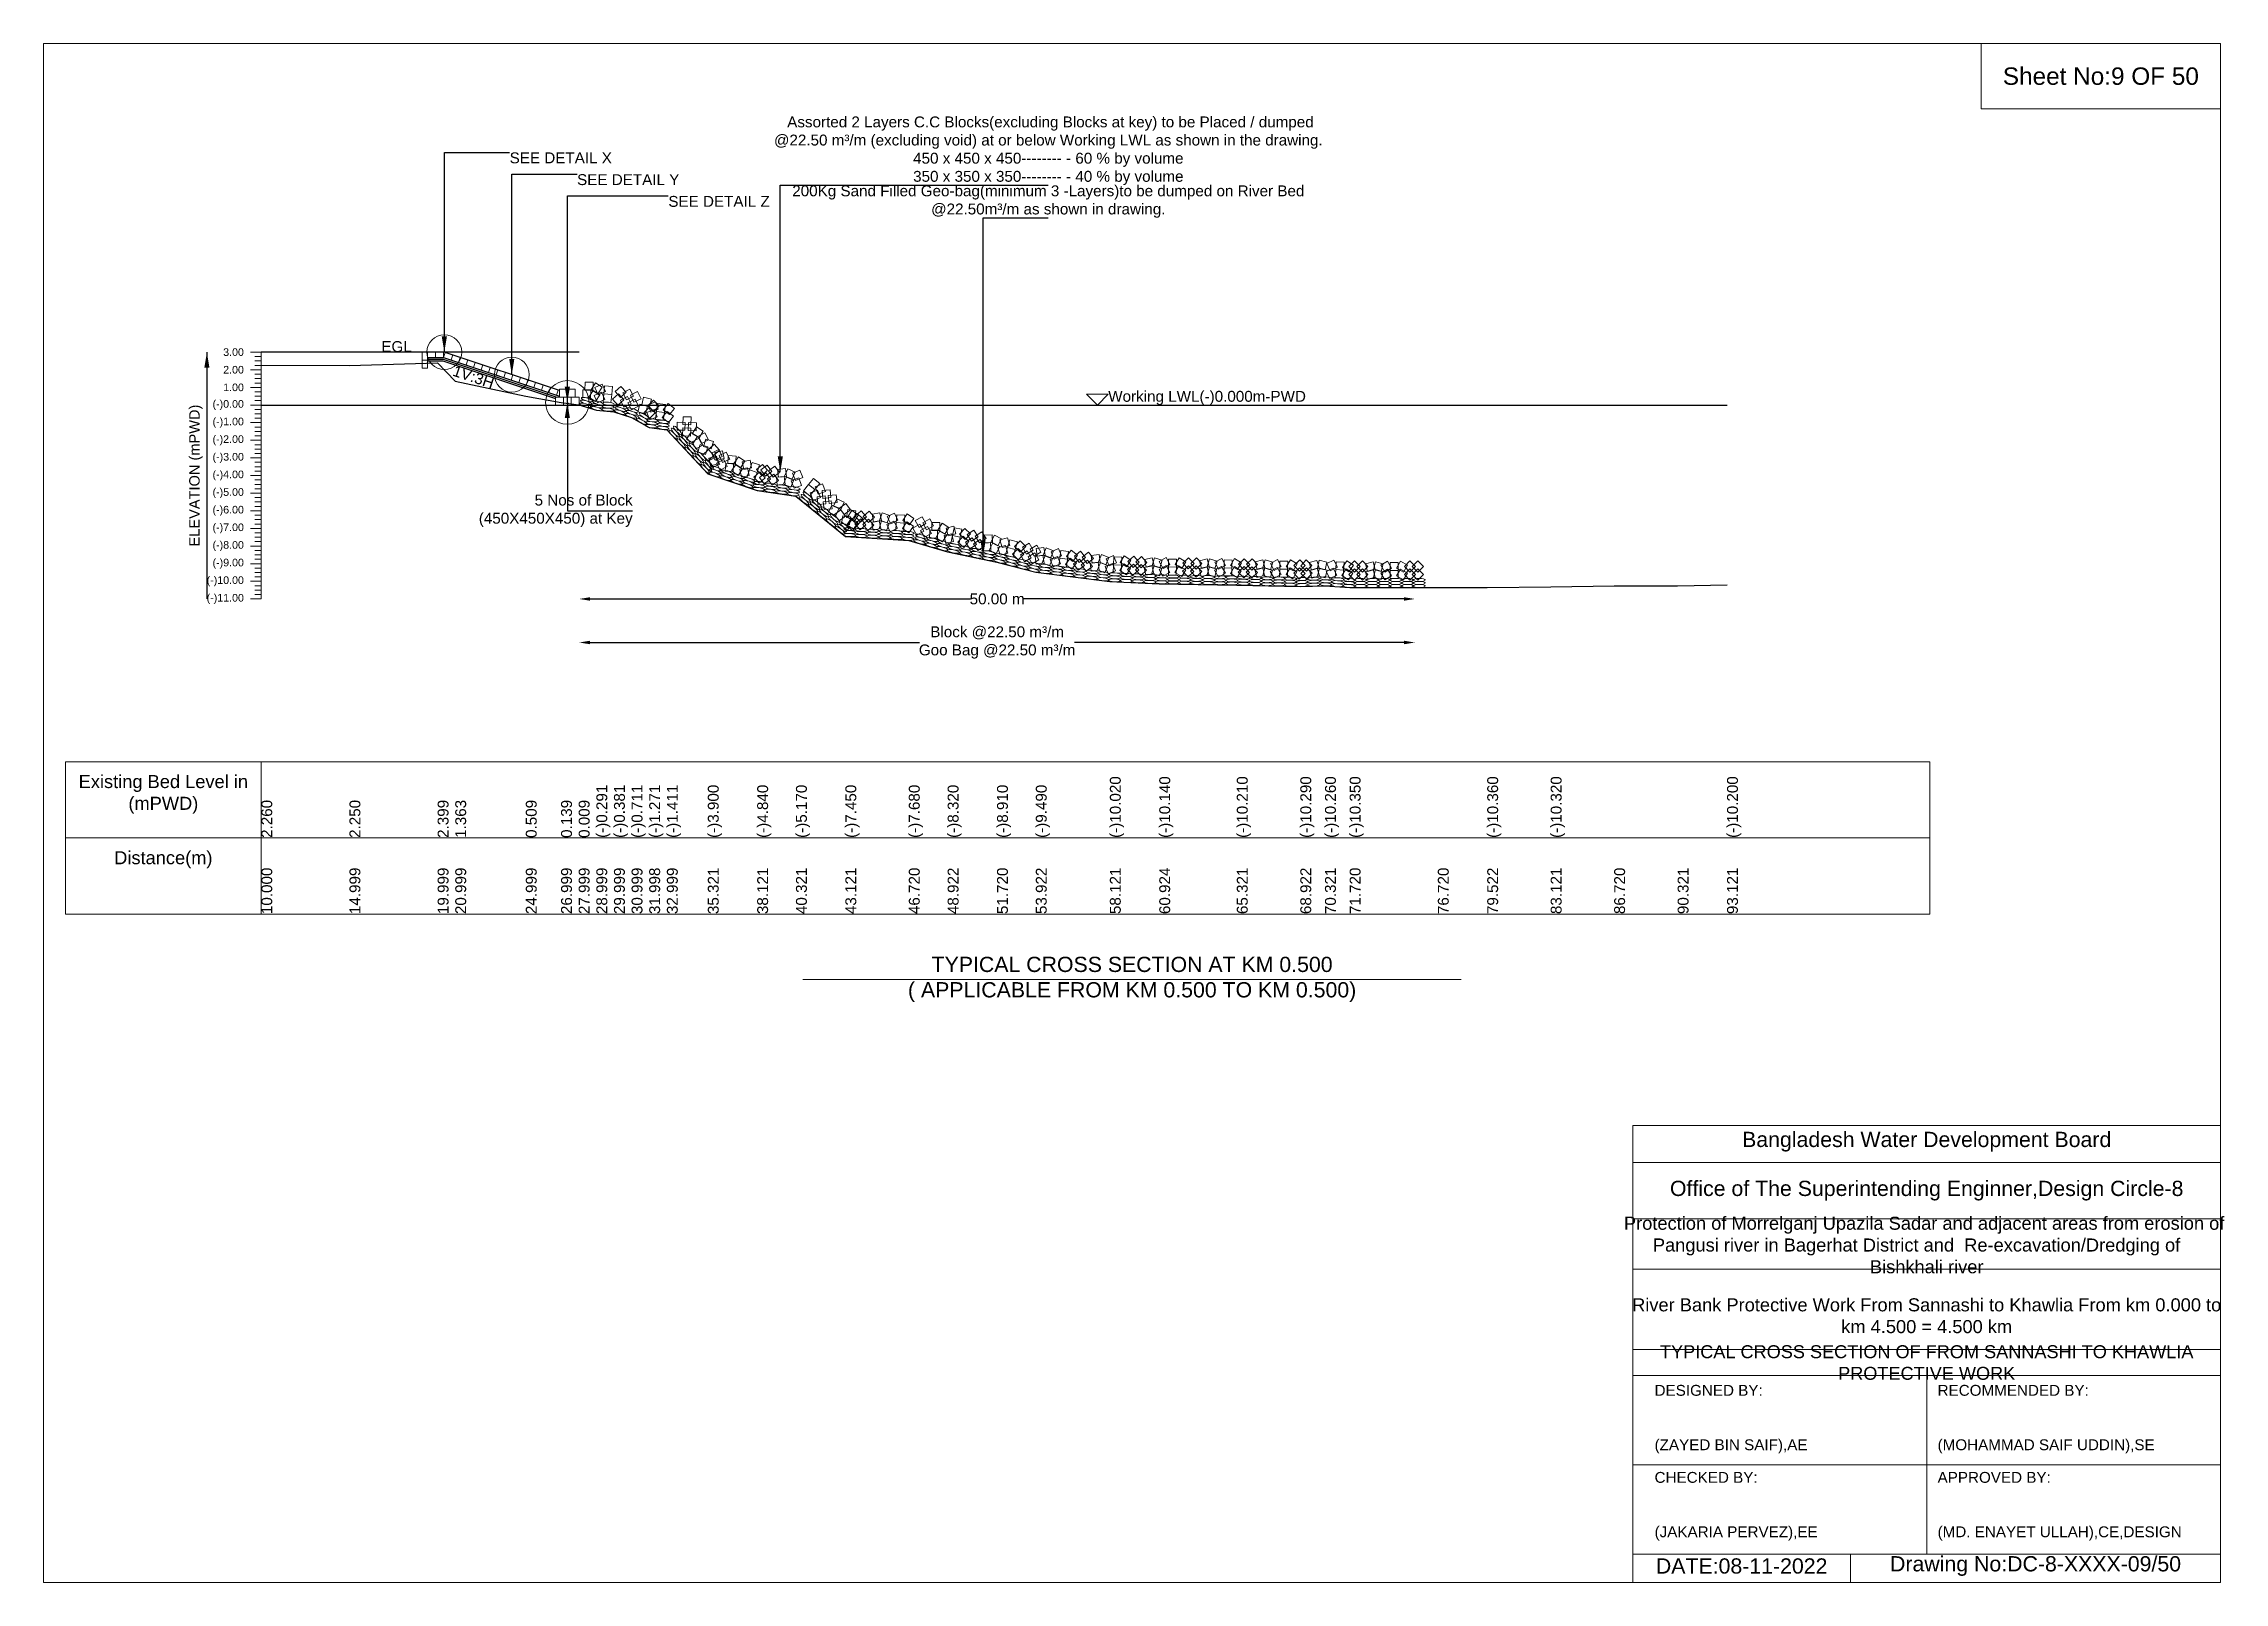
# Model space of a CAD drawing. Header units: inches. Extents: x 89000 to 845017, y -7071 to 0.
# Drawn here: x 220000 to 230017, y -7071 to 0 of the extents above; entities that cross this region are included whole.
import ezdxf

# ---------------------------------------------------------------- set-up
doc = ezdxf.new("R2010")
doc.units = ezdxf.units.IN
doc.header["$LTSCALE"] = 7
doc.header["$MEASUREMENT"] = 0
doc.header["$PDMODE"] = 3
for name, color, linetype, lineweight in [('Cross section Data Border', 7, 'Continuous', 9), ('Cross Section Labels', 7, 'Continuous', 9), ('Existing_Bed_Level for Xsection', 7, 'Continuous', 25), ('Long Section Labels', 7, 'Continuous', 9)]:
    doc.layers.add(name, color=color, linetype=linetype, lineweight=lineweight)
doc.styles.get("Standard").update_dxf_attribs({"font": 'arial.ttf'})
doc.dimstyles.new('Appron Lebeling Style', dxfattribs={"dimtxt": 50, "dimasz": 50, "dimexe": 0.18, "dimexo": 0.0625, "dimgap": 0.09, "dimtad": 0, "dimtih": 1, "dimtoh": 1, "dimdec": 4, "dimzin": 0, "dimdsep": 46, "dimtxsty": 'Standard', "dimcen": 0.09, "dimse1": 1, "dimse2": 1, "dimadec": 0, "dimazin": 0, "dimtfac": 1, "dimtdec": 4, "dimtofl": 0, "dimtmove": 0, "dimatfit": 3, "dimfxl": 1, "dimtolj": 1, "dimtzin": 0, "dimarcsym": 0})
doc.dimstyles.get("Standard").update_dxf_attribs({"dimtxt": 0.18, "dimasz": 0.18, "dimexe": 0.18, "dimexo": 0.0625, "dimgap": 0.09, "dimtad": 0, "dimtih": 1, "dimtoh": 1, "dimdec": 4, "dimzin": 0, "dimdsep": 46, "dimtxsty": 'Standard', "dimcen": 0.09, "dimadec": 0, "dimazin": 0, "dimtfac": 1, "dimtdec": 4, "dimtofl": 0, "dimtmove": 0, "dimatfit": 3, "dimfxl": 1, "dimtolj": 1, "dimtzin": 0, "dimarcsym": 0})

msp = doc.modelspace()

# ---------------------------------------------------------------- texts
at = {"layer": 'Cross section Data Border', "char_height": 60, "width": 800, "attachment_point": 5}
for s, insert in [('Existing Bed Level in (mPWD)', (220550, -3450)), ('Distance(m)', (220550, -3750))]:
    msp.add_mtext(s, dxfattribs=dict(at, insert=insert))
at = {"layer": 'Cross Section Labels'}
for s, insert, char_height, attachment_point in [('Sheet No:9 OF 50', (229450, -150), 80, 5), (' Assorted 2 Layers C.C Blocks(excluding Blocks at key) to be Placed / dumped^J@22.50 m³/m (excluding void) at or below Working LWL as shown in the drawing.^J450 x 450 x 450-------- - 60 % by volume^J350 x 350 x 350-------- - 40 % by volume', (224615.18182, -650), 50, 8), ('SEE DETAIL X', (222140.7408, -500), 50, 1), ('SEE DETAIL Y', (222450.5658, -600), 50, 1), ('SEE DETAIL Z', (222869.7408, -700), 50, 1), ('200Kg Sand Filled Geo-bag(minimum 3 -Layers)to be dumped on River Bed^J@22.50m³/m as shown in drawing.', (224615.18182, -800), 50, 8), ('EGL', (221690.99745, -1417.84), 50, 9), ('Working LWL(-)0.000m-PWD', (224890.3908, -1660.84), 50, 7), ('5 Nos of Block ^J(450X450X450) at Key', (222705.7158, -2146.84), 50, 6), ('TYPICAL CROSS SECTION AT KM 0.500^J( APPLICABLE FROM KM 0.500 TO KM 0.500)', (225000, -4300), 70, 5), ('Bangladesh Water Development Board', (228650, -5046), 70, 5), ('Office of The Superintending Enginner,Design Circle-8', (228650, -5271), 70, 5)]:
    msp.add_mtext(s, dxfattribs=dict(at, insert=insert, char_height=char_height, attachment_point=attachment_point))
at = {"layer": 'Cross Section Labels', "insert": (221982.84607, -1507.89917), "char_height": 50, "attachment_point": 2, "rotation": 341.565051177}
msp.add_mtext('1V:3H', dxfattribs=at)
at = {"layer": 'Cross Section Labels'}
for s, insert, char_height, width, attachment_point in [('Protection of Morrelganj Upazila Sadar and adjacent areas from erosion of  Pangusi river in Bagerhat District and  Re-excavation/Dredging of     Bishkhali river', (228650, -5521), 60, 2800, 5), ('River Bank Protective Work From Sannashi to Khawlia From km 0.000 to km 4.500 = 4.500 km', (228650, -5846), 60, 2700, 5), ('TYPICAL CROSS SECTION OF FROM SANNASHI TO KHAWLIA PROTECTIVE WORK', (228650, -6061), 59.5765532, 2800, 5), ('DESIGNED BY:^J^J^J(ZAYED BIN SAIF),AE', (227400, -6321), 50, 1400, 4), ('RECOMMENDED BY:^J^J^J(MOHAMMAD SAIF UDDIN),SE', (228700, -6321), 50, 1400, 4), ('CHECKED BY:^J^J^J(JAKARIA PERVEZ),EE', (227400, -6721), 50, 1400, 4), ('APPROVED BY:^J^J^J(MD. ENAYET ULLAH),CE,DESIGN', (228700, -6721), 50, 1400, 4), ('DATE:08-11-2022', (227800, -6996), 70, 1400, 5), ('Drawing No:DC-8-XXXX-09/50', (229150, -6996), 70, 2200, 5)]:
    msp.add_mtext(s, dxfattribs=dict(at, insert=insert, char_height=char_height, width=width, attachment_point=attachment_point))
at = {"layer": 'Long Section Labels', "char_height": 35, "attachment_point": 6}
for s, insert in [('3.00', (220920, -1417.84)), ('2.00', (220920, -1498.84)), ('1.00', (220920, -1579.84)), ('(-)0.00', (220920, -1660.84)), ('(-)1.00', (220920, -1741.84)), ('(-)2.00', (220920, -1822.84)), ('(-)3.00', (220920, -1903.84)), ('(-)4.00', (220920, -1984.84)), ('(-)5.00', (220920, -2065.84)), ('(-)6.00', (220920, -2146.84)), ('(-)7.00', (220920, -2227.84)), ('(-)8.00', (220920, -2308.84)), ('(-)9.00', (220920, -2389.84)), ('(-)10.00', (220920, -2470.84)), ('(-)11.00', (220920, -2551.84))]:
    msp.add_mtext(s, dxfattribs=dict(at, insert=insert))
at = {"layer": 'Long Section Labels', "rotation": 90}
for s, insert, char_height, attachment_point in [('ELEVATION (mPWD)', (220700, -1984.84), 48, 5), ('(-)10.020', (224897.82533, -3650), 50, 1), ('(-)10.140', (225124.84731, -3650), 50, 1), ('(-)10.210', (225481.01153, -3650), 50, 1), ('(-)10.290', (225772.67622, -3650), 50, 1), ('(-)10.260', (225886.0101, -3650), 50, 1), ('(-)10.260', (225886.0101, -3650), 50, 1), ('(-)10.260', (225886.0101, -3650), 50, 1), ('(-)10.350', (225999.39174, -3650), 50, 1), ('(-)10.350', (225999.39174, -3650), 50, 1), ('(-)10.360', (226631.28148, -3650), 50, 1), ('(-)10.320', (226922.81516, -3650), 50, 1), ('(-)10.200', (227732.81262, -3650), 50, 1), ('2.260', (221000, -3650), 50, 1), ('2.250', (221404.98382, -3650), 50, 1), ('2.399', (221809.96763, -3650), 50, 1), ('1.363', (221890.95467, -3650), 50, 1), ('0.509', (222214.95145, -3650), 50, 1), ('0.139', (222376.92553, -3650), 50, 1), ('0.009', (222457.96118, -3650), 50, 1), ('(-)0.291', (222538.94822, -3650), 50, 1), ('(-)0.381', (222619.93526, -3650), 50, 1), ('(-)0.711', (222700.9223, -3650), 50, 1), ('(-)1.271', (222781.90934, -3650), 50, 1), ('(-)1.411', (222862.945, -3650), 50, 1), ('(-)3.900', (223051.02853, -3650), 50, 1), ('(-)4.840', (223277.84307, -3650), 50, 1), ('(-)5.170', (223456.02394, -3650), 50, 1), ('(-)7.450', (223682.8371, -3650), 50, 1), ('(-)7.680', (223974.39187, -3650), 50, 1), ('(-)8.320', (224152.71085, -3650), 50, 1), ('(-)8.910', (224379.39183, -3650), 50, 1), ('(-)9.490', (224557.69979, -3650), 50, 1), ('10.000', (221000, -4000), 50, 1), ('14.999', (221404.98382, -4000), 50, 1), ('19.999', (221809.96763, -4000), 50, 1), ('20.999', (221890.95467, -4000), 50, 1), ('24.999', (222214.95145, -4000), 50, 1), ('26.999', (222376.92553, -4000), 50, 1), ('27.999', (222457.96118, -4000), 50, 1), ('28.999', (222538.94822, -4000), 50, 1), ('29.999', (222619.93526, -4000), 50, 1), ('30.999', (222700.9223, -4000), 50, 1), ('31.998', (222781.90934, -4000), 50, 1), ('32.999', (222862.945, -4000), 50, 1), ('35.321', (223051.02853, -4000), 50, 1), ('38.121', (223277.84307, -4000), 50, 1), ('40.321', (223456.02394, -4000), 50, 1), ('43.121', (223682.8371, -4000), 50, 1), ('46.720', (223974.39187, -4000), 50, 1), ('48.922', (224152.71085, -4000), 50, 1), ('51.720', (224379.39183, -4000), 50, 1), ('53.922', (224557.69979, -4000), 50, 1), ('58.121', (224897.82533, -4000), 50, 1), ('60.924', (225124.84731, -4000), 50, 1), ('65.321', (225481.01153, -4000), 50, 1), ('68.922', (225772.67622, -4000), 50, 1), ('68.922', (225772.67622, -4000), 50, 1), ('70.321', (225886.0101, -4000), 50, 1), ('71.720', (225999.39174, -4000), 50, 1), ('76.720', (226404.39173, -4000), 50, 1), ('79.522', (226631.28148, -4000), 50, 1), ('83.121', (226922.81516, -4000), 50, 1), ('86.720', (227214.3917, -4000), 50, 1), ('90.321', (227506.00599, -4000), 50, 1), ('93.121', (227732.81262, -4000), 50, 1)]:
    msp.add_mtext(s, dxfattribs=dict(at, insert=insert, char_height=char_height, attachment_point=attachment_point))

# ---------------------------------------------------------------- blocks, each defined once
blk = doc.blocks.new('*D275')
at = {"layer": 'Cross Section Labels', "color": 0, "lineweight": -2, "transparency": 16777216}
for p, q in [((222510, -2552), (224257, -2552)), ((226249, -2552), (224502, -2552))]:
    blk.add_line(p, q, dxfattribs=at)
at = {"layer": 'Cross Section Labels', "color": 0, "transparency": 16777216}
for points in [[(222510, -2544), (222510, -2560), (222460, -2552)], [(226249, -2544), (226249, -2560), (226299, -2552)]]:
    blk.add_solid(points, dxfattribs=at)
at = {"layer": 'Defpoints', "color": 0, "transparency": 16777216}
for p in [(222460, -1661), (226299, -2499), (226299, -2552)]:
    blk.add_point(p, dxfattribs=at)
at = {"layer": 'Cross Section Labels', "color": 0, "transparency": 16777216, "insert": (224380, -2552), "char_height": 50, "attachment_point": 5}
blk.add_mtext('\\A1;50.00 m', dxfattribs=at)
blk = doc.blocks.new('*D276')
at = {"layer": 'Cross Section Labels', "color": 0, "lineweight": -2, "transparency": 16777216}
for p, q in [((222510, -2752), (224024, -2752)), ((226249, -2752), (224735, -2752))]:
    blk.add_line(p, q, dxfattribs=at)
at = {"layer": 'Cross Section Labels', "color": 0, "transparency": 16777216}
for points in [[(222510, -2744), (222510, -2760), (222460, -2752)], [(226249, -2744), (226249, -2760), (226299, -2752)]]:
    blk.add_solid(points, dxfattribs=at)
at = {"layer": 'Defpoints', "color": 0, "transparency": 16777216}
for p in [(222460, -1661), (226299, -2499), (226299, -2752)]:
    blk.add_point(p, dxfattribs=at)
at = {"layer": 'Cross Section Labels', "color": 0, "transparency": 16777216, "insert": (224380, -2752), "char_height": 50, "attachment_point": 5}
blk.add_mtext('\\A1;Block @22.50 m³/m ^JGoo Bag @22.50 m³/m ', dxfattribs=at)

# ---------------------------------------------------------------- dimensions: what is measured, and where the dimension line sits
at = {"layer": 'Cross Section Labels'}
for base, text, picture, middle in [((226298.77267, -2551.84), '50.00 m', '*D275', (224379.58173, -2551.84)), ((226298.77267, -2751.84), 'Block @22.50 m³/m ^JGoo Bag @22.50 m³/m ', '*D276', (224379.58173, -2751.84))]:
    dim = msp.add_linear_dim(base=base, p1=(222460.3908, -1660.84), p2=(226298.77267, -2499.19), text=text, dimstyle='Appron Lebeling Style', dxfattribs=at)
    dim.commit()
    dim.dimension.update_dxf_attribs({"geometry": picture, "text_midpoint": middle})

# ---------------------------------------------------------------- linework, layer by layer
at = {"layer": 'Cross section Data Border'}
msp.add_lwpolyline([(220100, -3300), (228664.33982, -3300), (228664.33982, -4000), (220100, -4000)], close=True, dxfattribs=at)
for points in [[(221000, -3300), (221000, -4000)], [(220100, -3650), (228664.33982, -3650)]]:
    msp.add_lwpolyline(points, dxfattribs=at)
at = {"layer": 'Cross Section Labels'}
for points in [[(220000, 0), (230000, 0), (230000, -7071), (220000, -7071)], [(228900, 0), (230000, 0), (230000, -300), (228900, -300)], [(224840.3908, -1660.84), (224890.3908, -1610.84), (224790.3908, -1610.84)]]:
    msp.add_lwpolyline(points, close=True, dxfattribs=at)
for points in [[(223488, -4300), (225000, -4300), (226512, -4300)], [(227300, -7071), (227300, -4971), (230000, -4971)], [(227300, -5141), (230000, -5141)], [(227300, -5401), (230000, -5401)], [(227300, -5631), (230000, -5631)], [(227300, -6001), (230000, -6001)], [(227300, -6121), (230000, -6121)], [(228650, -6121), (228650, -6941)], [(227300, -6531), (230000, -6531)], [(227300, -6941), (230000, -6941)], [(228300, -6941), (228300, -7071)]]:
    msp.add_lwpolyline(points, dxfattribs=at)
for centre, radius in [((221840.7408, -1417.84), 80), ((222150.5658, -1521.115), 80), ((222405.7158, -1648.69), 100)]:
    msp.add_circle(centre, radius, dxfattribs=at)
at = {"layer": 'Existing_Bed_Level for Xsection'}
for points in [[(222460.3908, -1417.84), (221000, -1417.84)], [(221000, -1477.78), (221404.98382, -1478.59), (221809.96763, -1466.521), (221890.95467, -1550.437), (222214.95145, -1619.611), (222376.92553, -1649.581), (222457.96118, -1660.111), (222538.94822, -1684.411), (222619.93526, -1691.701), (222700.9223, -1718.431), (222781.90934, -1763.791), (222862.945, -1775.131), (223051.02853, -1976.74), (223277.84307, -2052.88), (223456.02394, -2079.61), (223682.8371, -2264.29), (223974.39187, -2282.92), (224152.71085, -2334.76), (224379.39183, -2382.55), (224557.69979, -2429.53), (224897.82533, -2472.46), (225124.84731, -2482.18), (225481.01153, -2487.85), (225772.67622, -2494.33), (225772.67622, -2495.14), (225886.0101, -2491.9), (225999.39174, -2499.19), (226404.39173, -2499.19), (226631.28148, -2500), (226922.81516, -2496.76), (227214.3917, -2491.9), (227506.00599, -2491.9), (227732.81262, -2487.04)], [(222369.2658, -1594.015), (221844.48178, -1419.087), (221840.7408, -1417.84), (221836.79745, -1417.84), (221763.89745, -1417.84)], [(221763.89745, -1442.14), (221836.79745, -1442.14), (222369.2658, -1619.62945)], [(221763.89745, -1450.24), (221835.483, -1450.24), (222357.933, -1624.39)], [(221763.89745, -1458.34), (221834.16855, -1458.34), (222351.0408, -1630.63075)], [(221000, -1660.84), (227732.81262, -1660.84)]]:
    msp.add_lwpolyline(points, dxfattribs=at)
at = {"layer": 'Long Section Labels'}
for points in [[(221000, -1417.84), (220950, -1417.84)], [(221000, -1498.84), (220950, -1498.84)], [(221000, -1438.09), (220970, -1438.09)], [(221000, -1458.34), (220970, -1458.34)], [(221000, -1478.59), (220970, -1478.59)], [(221000, -2551.84), (221000, -2470.84), (221000, -2389.84), (221000, -2308.84), (221000, -2227.84), (221000, -2146.84), (221000, -2065.84), (221000, -1984.84), (221000, -1903.84), (221000, -1822.84), (221000, -1741.84), (221000, -1660.84), (221000, -1579.84), (221000, -1498.84), (221000, -1417.84)], [(221000, -1579.84), (220950, -1579.84)], [(221000, -1519.09), (220970, -1519.09)], [(221000, -1539.34), (220970, -1539.34)], [(221000, -1559.59), (220970, -1559.59)], [(221000, -1600.09), (220970, -1600.09)], [(221000, -1660.84), (220950, -1660.84)], [(221000, -1620.34), (220970, -1620.34)], [(221000, -1640.59), (220970, -1640.59)], [(221000, -1681.09), (220970, -1681.09)], [(221000, -1701.34), (220970, -1701.34)], [(221000, -1741.84), (220950, -1741.84)], [(221000, -1721.59), (220970, -1721.59)], [(221000, -1762.09), (220970, -1762.09)], [(221000, -1782.34), (220970, -1782.34)], [(221000, -1802.59), (220970, -1802.59)], [(221000, -1822.84), (220950, -1822.84)], [(221000, -1843.09), (220970, -1843.09)], [(221000, -1863.34), (220970, -1863.34)], [(221000, -1883.59), (220970, -1883.59)], [(221000, -1903.84), (220950, -1903.84)], [(221000, -1984.84), (220950, -1984.84)], [(221000, -1924.09), (220970, -1924.09)], [(221000, -1944.34), (220970, -1944.34)], [(221000, -1964.59), (220970, -1964.59)], [(221000, -2065.84), (220950, -2065.84)], [(221000, -2005.09), (220970, -2005.09)], [(221000, -2025.34), (220970, -2025.34)], [(221000, -2045.59), (220970, -2045.59)], [(221000, -2086.09), (220970, -2086.09)], [(221000, -2146.84), (220950, -2146.84)], [(221000, -2106.34), (220970, -2106.34)], [(221000, -2126.59), (220970, -2126.59)], [(221000, -2167.09), (220970, -2167.09)], [(221000, -2187.34), (220970, -2187.34)], [(221000, -2227.84), (220950, -2227.84)], [(221000, -2207.59), (220970, -2207.59)], [(221000, -2248.09), (220970, -2248.09)], [(221000, -2268.34), (220970, -2268.34)], [(221000, -2288.59), (220970, -2288.59)], [(221000, -2308.84), (220950, -2308.84)], [(221000, -2389.84), (220950, -2389.84)], [(221000, -2329.09), (220970, -2329.09)], [(221000, -2349.34), (220970, -2349.34)], [(221000, -2369.59), (220970, -2369.59)], [(221000, -2470.84), (220950, -2470.84)], [(221000, -2410.09), (220970, -2410.09)], [(221000, -2430.34), (220970, -2430.34)], [(221000, -2450.59), (220970, -2450.59)], [(221000, -2491.09), (220970, -2491.09)], [(221000, -2551.84), (220950, -2551.84)], [(221000, -2511.34), (220970, -2511.34)], [(221000, -2531.59), (220970, -2531.59)]]:
    msp.add_lwpolyline(points, dxfattribs=at)
for points in [[(221763.89745, -1417.84), (221739.59745, -1417.84), (221739.59745, -1454.29), (221763.89745, -1454.29)], [(221763.89745, -1454.29), (221739.59745, -1454.29), (221739.59745, -1490.74), (221763.89745, -1490.74)], [(221800.34745, -1417.84), (221763.89745, -1417.84), (221763.89745, -1442.14), (221800.34745, -1442.14)], [(221836.79745, -1417.84), (221800.34745, -1417.84), (221800.34745, -1442.14), (221836.79745, -1442.14)], [(221879.06129, -1430.6135), (221844.48178, -1419.087), (221836.79745, -1442.14), (221871.37695, -1453.6665)], [(221913.6408, -1442.14), (221879.06129, -1430.6135), (221871.37695, -1453.6665), (221905.95646, -1465.193)], [(221948.2203, -1453.6665), (221913.6408, -1442.14), (221905.95646, -1465.193), (221940.53597, -1476.71951)], [(221982.79981, -1465.193), (221948.2203, -1453.6665), (221940.53597, -1476.71951), (221975.11547, -1488.24601)], [(222017.37931, -1476.71951), (221982.79981, -1465.193), (221975.11547, -1488.24601), (222009.69498, -1499.77251)], [(222051.95882, -1488.24601), (222017.37931, -1476.71951), (222009.69498, -1499.77251), (222044.27449, -1511.29901)], [(222086.53833, -1499.77251), (222051.95882, -1488.24601), (222044.27449, -1511.29901), (222078.85399, -1522.82551)], [(222121.11783, -1511.29901), (222086.53833, -1499.77251), (222078.85399, -1522.82551), (222113.4335, -1534.35202)], [(222155.69734, -1522.82551), (222121.11783, -1511.29901), (222113.4335, -1534.35202), (222148.013, -1545.87852)], [(222190.27685, -1534.35202), (222155.69734, -1522.82551), (222148.013, -1545.87852), (222182.59251, -1557.40502)], [(222224.85635, -1545.87852), (222190.27685, -1534.35202), (222182.59251, -1557.40502), (222217.17202, -1568.93152)], [(222259.43586, -1557.40502), (222224.85635, -1545.87852), (222217.17202, -1568.93152), (222251.75152, -1580.45802)], [(222294.01536, -1568.93152), (222259.43586, -1557.40502), (222251.75152, -1580.45802), (222286.33103, -1591.98453)], [(222328.59487, -1580.45802), (222294.01536, -1568.93152), (222286.33103, -1591.98453), (222320.91054, -1603.51103)], [(222363.17438, -1591.98453), (222328.59487, -1580.45802), (222320.91054, -1603.51103), (222355.49004, -1615.03753)], [(222405.7158, -1587.94), (222369.2658, -1587.94), (222369.2658, -1624.39), (222405.7158, -1624.39)], [(222442.1658, -1587.94), (222405.7158, -1587.94), (222405.7158, -1624.39), (222442.1658, -1624.39)], [(222513.71136, -1591.37475), (222477.27722, -1590.2996), (222476.20207, -1626.73374), (222512.63621, -1627.80889)], [(222524.18673, -1556.46245), (222487.75259, -1555.3873), (222486.67744, -1591.82144), (222523.11158, -1592.89659)], [(222554.95315, -1613.60611), (222523.94552, -1594.44549), (222504.7849, -1625.45312), (222535.79253, -1644.61374)], [(222565.42852, -1578.69381), (222534.42089, -1559.53319), (222515.26027, -1590.54082), (222546.2679, -1609.70144)], [(222562.24693, -1601.74006), (222529.16434, -1617.04185), (222544.46613, -1650.12444), (222577.54872, -1634.82264)], [(222565.51474, -1565.43683), (222532.43215, -1580.73863), (222547.73395, -1613.82122), (222580.81653, -1598.51942)], [(222612.71308, -1576.37913), (222576.40986, -1573.11132), (222573.14205, -1609.41454), (222609.44527, -1612.68236)], [(222676.41036, -1602.22236), (222652.1301, -1575.03649), (222624.94423, -1599.31674), (222649.22448, -1626.50262)], [(222693.37863, -1587.72164), (222660.81855, -1604.10589), (222677.2028, -1636.66597), (222709.76288, -1620.28172)], [(222744.38273, -1631.68649), (222727.97256, -1599.13947), (222695.42553, -1615.54964), (222711.83571, -1648.09666)], [(222387.4908, -1624.39), (222351.0408, -1624.39), (222351.0408, -1660.84), (222387.4908, -1660.84)], [(222423.9408, -1624.39), (222387.4908, -1624.39), (222387.4908, -1660.84), (222423.9408, -1660.84)], [(222460.3908, -1624.39), (222423.9408, -1624.39), (222423.9408, -1660.84), (222460.3908, -1660.84)], [(222609.44527, -1612.68236), (222573.14205, -1609.41454), (222569.87423, -1645.71776), (222606.17746, -1648.98558)], [(222664.9861, -1636.83578), (222640.70584, -1609.64991), (222613.51997, -1633.93016), (222637.80023, -1661.11604)], [(222681.95437, -1622.33506), (222649.39429, -1638.71931), (222665.77854, -1671.27939), (222698.33862, -1654.89514)], [(222732.95847, -1666.29991), (222716.5483, -1633.75289), (222684.00128, -1650.16306), (222700.41145, -1682.71008)], [(222773.76466, -1665.40561), (222738.43482, -1656.43872), (222729.46793, -1691.76856), (222764.79777, -1700.73545)], [(222791.57642, -1633.60398), (222756.24658, -1624.63709), (222747.2797, -1659.96693), (222782.60953, -1668.93382)], [(222809.18984, -1696.06788), (222783.08695, -1670.62693), (222757.64601, -1696.72982), (222783.7489, -1722.17076)], [(222805.01859, -1681.77541), (222771.22263, -1695.42955), (222784.87677, -1729.22551), (222818.67273, -1715.57137)], [(222827.0016, -1664.26625), (222800.89872, -1638.8253), (222775.45777, -1664.92819), (222801.56066, -1690.36914)], [(222810.07013, -1645.67715), (222776.27417, -1659.33129), (222789.92831, -1693.12725), (222823.72427, -1679.47311)], [(222851.62084, -1695.02863), (222815.52258, -1689.9771), (222810.47105, -1726.07536), (222846.56931, -1731.12689)], [(222856.67238, -1658.93037), (222820.57411, -1653.87883), (222815.52258, -1689.9771), (222851.62084, -1695.02863)], [(222892.72238, -1712.43203), (222863.97271, -1690.02536), (222841.56604, -1718.77502), (222870.3157, -1741.1817)], [(222897.77391, -1676.33377), (222869.02424, -1653.92709), (222846.61757, -1682.67676), (222875.36724, -1705.08344)], [(222947.40446, -1740.60573), (222910.9769, -1739.32688), (222909.69805, -1775.75444), (222946.12561, -1777.03329)], [(222971.00512, -1803.67185), (222972.25496, -1767.24328), (222935.8264, -1765.99344), (222934.57655, -1802.42201)], [(222974.05702, -1715.74123), (222937.62946, -1714.46238), (222936.35061, -1750.88993), (222972.77817, -1752.16879)], [(223003.39132, -1805.67693), (222972.47199, -1786.37415), (222953.1692, -1817.29348), (222984.08853, -1836.59626)], [(222997.65768, -1778.80735), (222998.90752, -1742.37878), (222962.47896, -1741.12894), (222961.22911, -1777.5575)], [(223030.04388, -1780.81243), (222999.12455, -1761.50964), (222979.82176, -1792.42897), (223010.74109, -1811.73176)], [(223054.44525, -1820.80857), (223037.33263, -1788.62533), (223005.1494, -1805.73795), (223022.26202, -1837.92119)], [(223027.79269, -1845.67307), (223010.68007, -1813.48984), (222978.49684, -1830.60246), (222995.60945, -1862.78569)], [(223050.77107, -1852.69894), (223015.91788, -1842.02852), (223005.24747, -1876.88171), (223040.10065, -1887.55213)], [(223078.6323, -1892.33691), (223053.7678, -1865.68435), (223027.11524, -1890.54886), (223051.97974, -1917.20142)], [(223077.42363, -1827.83443), (223042.57044, -1817.16402), (223031.90003, -1852.01721), (223066.75321, -1862.68762)], [(223105.28486, -1867.47241), (223080.42036, -1840.81985), (223053.7678, -1865.68435), (223078.6323, -1892.33691)], [(223099.60697, -1931.73587), (223091.3787, -1896.22675), (223055.86957, -1904.45502), (223064.09785, -1939.96415)], [(223089.36286, -1899.62108), (223056.72001, -1915.8398), (223072.93874, -1948.48265), (223105.58158, -1932.26393)], [(223100.96271, -1865.06611), (223068.31987, -1881.28483), (223084.53859, -1913.92768), (223117.18144, -1897.70896)], [(223126.25953, -1906.87137), (223118.03126, -1871.36224), (223082.52213, -1879.59052), (223090.75041, -1915.09964)], [(223151.74294, -1909.28936), (223135.49823, -1876.65943), (223102.8683, -1892.90414), (223119.11302, -1925.53407)], [(223181.17762, -1895.63338), (223144.79737, -1893.37957), (223142.54356, -1929.75982), (223178.92381, -1932.01364)], [(223221.67826, -1919.18793), (223191.30703, -1899.03375), (223171.15286, -1929.40498), (223201.52409, -1949.55916)], [(223140.14309, -1943.84432), (223123.89837, -1911.2144), (223091.26845, -1927.45911), (223107.51316, -1960.08904)], [(223169.57777, -1930.18835), (223133.19752, -1927.93454), (223130.9437, -1964.31479), (223167.32396, -1966.56861)], [(223210.07841, -1953.7429), (223179.70718, -1933.58872), (223159.553, -1963.95995), (223189.92424, -1984.11413)], [(223233.63038, -1948.98125), (223197.90065, -1956.19157), (223205.11097, -1991.92131), (223240.8407, -1984.71098)], [(223245.23023, -1914.42628), (223209.5005, -1921.63661), (223216.71083, -1957.36634), (223252.44056, -1950.15601)], [(223277.00306, -1970.57357), (223242.44809, -1958.97372), (223230.84823, -1993.52869), (223265.4032, -2005.12854)], [(223288.60291, -1936.0186), (223254.04794, -1924.41875), (223242.44809, -1958.97372), (223277.00306, -1970.57357)], [(223314.20597, -1995.23443), (223290.06406, -1967.92563), (223262.75526, -1992.06754), (223286.89717, -2019.37634)], [(223325.80582, -1960.67946), (223301.66391, -1933.37066), (223274.35511, -1957.51257), (223298.49702, -1984.82137)], [(223317.88841, -1972.62381), (223288.56723, -1994.27723), (223310.22065, -2023.59842), (223339.54183, -2001.945)], [(223323.29599, -1936.57717), (223293.97481, -1958.23059), (223315.62823, -1987.55177), (223344.94941, -1965.89835)], [(223375.59152, -2007.33228), (223353.91476, -1978.02835), (223324.61083, -1999.70511), (223346.28759, -2029.00904)], [(223380.9991, -1971.28563), (223359.32234, -1941.9817), (223330.01841, -1963.65846), (223351.69517, -1992.9624)], [(223402.19964, -1988.76095), (223365.9825, -1992.87445), (223370.096, -2029.0916), (223406.31315, -2024.97809)], [(223407.60722, -1952.7143), (223371.39007, -1956.82781), (223375.50358, -1993.04495), (223411.72072, -1988.93145)], [(223446.1822, -2004.9057), (223412.76632, -1990.34612), (223398.20673, -2023.762), (223431.62262, -2038.32158)], [(223451.58977, -1968.85905), (223418.17389, -1954.29947), (223403.61431, -1987.71535), (223437.03019, -2002.27493)], [(223468.5457, -1996.11693), (223434.61662, -2009.43684), (223447.93652, -2043.36592), (223481.86561, -2030.04601)], [(223473.95327, -1960.07029), (223440.02419, -1973.3902), (223453.3441, -2007.31928), (223487.27318, -1993.99937)], [(223565.34738, -2021.34385), (223537.08208, -1998.32916), (223514.0674, -2026.59445), (223542.33269, -2049.60914)], [(223542.33269, -2049.60914), (223514.0674, -2026.59445), (223491.05271, -2054.85974), (223519.318, -2077.87443)], [(223568.48183, -2085.78146), (223555.49032, -2051.72528), (223521.43415, -2064.71679), (223534.42566, -2098.77297)], [(223591.49652, -2057.51617), (223578.50501, -2023.45999), (223544.44883, -2036.4515), (223557.44034, -2070.50768)], [(223589.50508, -2078.28372), (223553.24318, -2081.98202), (223556.94148, -2118.24391), (223593.20338, -2114.54561)], [(223612.51977, -2050.01843), (223576.25787, -2053.71672), (223579.95617, -2089.97862), (223616.21807, -2086.28032)], [(223621.48163, -2137.54438), (223617.75445, -2101.28544), (223581.49551, -2105.01262), (223585.22269, -2141.27156)], [(223644.49632, -2109.27909), (223640.76914, -2073.02015), (223604.5102, -2076.74733), (223608.23738, -2113.00627)], [(223676.85356, -2106.8511), (223643.59175, -2091.94289), (223628.68354, -2125.20469), (223661.94535, -2140.11291)], [(223653.83887, -2135.11639), (223620.57707, -2120.20818), (223605.66885, -2153.46998), (223638.93066, -2168.3782)], [(223683.46414, -2171.41325), (223662.12453, -2141.86289), (223632.57417, -2163.2025), (223653.91378, -2192.75286)], [(223706.47882, -2143.14796), (223685.13922, -2113.5976), (223655.58886, -2134.93721), (223676.92846, -2164.48757)], [(223707.18571, -2175.2415), (223671.20338, -2169.4213), (223665.38318, -2205.40362), (223701.3655, -2211.22383)], [(223730.2004, -2146.97621), (223694.21807, -2141.15601), (223688.39787, -2177.13833), (223724.38019, -2182.95854)], [(223740.18972, -2210.71195), (223711.92443, -2187.69726), (223688.90974, -2215.96255), (223717.17504, -2238.97724)], [(223740.7122, -2201.63238), (223710.35992, -2181.44968), (223690.17722, -2211.80196), (223720.5295, -2231.98466)], [(223743.03657, -2165.25656), (223712.68429, -2145.07386), (223692.50159, -2175.42615), (223722.85387, -2195.60885)], [(223763.20441, -2182.44666), (223734.93912, -2159.43197), (223711.92443, -2187.69726), (223740.18972, -2210.71195)], [(223753.47434, -2183.32061), (223726.09959, -2207.38772), (223750.1667, -2234.76247), (223777.54145, -2210.69536)], [(223755.79871, -2146.9448), (223728.42397, -2171.01191), (223752.49107, -2198.38665), (223779.86582, -2174.31955)], [(223813.91857, -2212.99925), (223789.82967, -2185.64367), (223762.4741, -2209.73257), (223786.563, -2237.08815)], [(223816.24294, -2176.62343), (223792.15404, -2149.26786), (223764.79847, -2173.35676), (223788.88737, -2200.71233)], [(223838.85202, -2192.23366), (223803.11553, -2199.41041), (223810.29228, -2235.1469), (223846.02877, -2227.97015)], [(223841.17639, -2155.85785), (223805.4399, -2163.0346), (223812.61665, -2198.77109), (223848.35314, -2191.59434)], [(223884.04759, -2204.58187), (223849.51518, -2192.91502), (223837.84833, -2227.44743), (223872.38074, -2239.11428)], [(223886.37196, -2168.20606), (223851.83956, -2156.53921), (223840.1727, -2191.07162), (223874.70511, -2202.73847)], [(223905.58321, -2193.92421), (223872.90896, -2210.07959), (223889.06434, -2242.75384), (223921.73859, -2226.59845)], [(223907.90758, -2157.5484), (223875.23333, -2173.70378), (223891.38872, -2206.37802), (223924.06296, -2190.22264)], [(223953.04968, -2203.63767), (223916.67387, -2201.3133), (223914.3495, -2237.68912), (223950.72531, -2240.01349)], [(223955.37405, -2167.26186), (223918.99824, -2164.93749), (223916.67387, -2201.3133), (223953.04968, -2203.63767)], [(223995.34289, -2217.90297), (223964.99061, -2197.72027), (223944.80791, -2228.07256), (223975.16019, -2248.25526)], [(223997.66727, -2181.52716), (223967.31498, -2161.34446), (223947.13228, -2191.69674), (223977.48456, -2211.87944)], [(224035.58634, -2173.91021), (224003.63492, -2191.45187), (224021.17658, -2223.40328), (224053.128, -2205.86162)], [(224088.13466, -2216.01721), (224070.56757, -2184.07978), (224038.63013, -2201.64688), (224056.19723, -2233.58431)], [(224116.98553, -2201.16751), (224080.54351, -2200.40515), (224079.78115, -2236.84717), (224116.22317, -2237.60954)], [(224025.41104, -2208.91115), (223993.45963, -2226.45281), (224011.00129, -2258.40422), (224042.9527, -2240.86256)], [(224077.95937, -2251.01815), (224060.39227, -2219.08072), (224028.45484, -2236.64782), (224046.02194, -2268.58525)], [(224106.81024, -2236.16845), (224070.36821, -2235.40609), (224069.60585, -2271.84812), (224106.04788, -2272.61048)], [(224148.24134, -2258.04497), (224117.07038, -2239.15123), (224098.17663, -2270.32219), (224129.34759, -2289.21593)], [(224158.41663, -2223.04403), (224127.24567, -2204.15029), (224108.35193, -2235.32125), (224139.52289, -2254.21499)], [(224171.57859, -2252.323), (224136.17405, -2260.99021), (224144.84125, -2296.39475), (224180.2458, -2287.72755)], [(224181.75389, -2217.32206), (224146.34934, -2225.98927), (224155.01655, -2261.39381), (224190.4211, -2252.72661)], [(224210.91909, -2267.56243), (224175.2531, -2260.04315), (224167.73382, -2295.70914), (224203.39981, -2303.22842)], [(224218.43837, -2231.89644), (224182.77238, -2224.37716), (224175.2531, -2260.04315), (224210.91909, -2267.56243)], [(224250.72805, -2287.74809), (224223.58547, -2263.41945), (224199.25683, -2290.56204), (224226.39942, -2314.89067)], [(224258.24733, -2252.0821), (224231.10475, -2227.75346), (224206.77611, -2254.89605), (224233.9187, -2279.22468)], [(224265.98541, -2271.4568), (224235.44089, -2291.34737), (224255.33146, -2321.89189), (224285.87598, -2302.00132)], [(224273.50469, -2235.79081), (224242.96017, -2255.68138), (224262.85074, -2286.2259), (224293.39526, -2266.33533)], [(224321.5462, -2309.50052), (224301.63132, -2278.97184), (224271.10265, -2298.88673), (224291.01753, -2329.4154)], [(224329.06548, -2273.83452), (224309.1506, -2243.30585), (224278.62193, -2263.22074), (224298.53681, -2293.74941)], [(224349.201, -2292.52705), (224312.80456, -2294.50232), (224314.77983, -2330.89876), (224351.17627, -2328.92349)], [(224356.72028, -2256.86106), (224320.32384, -2258.83633), (224322.29911, -2295.23277), (224358.69555, -2293.2575)], [(224392.15735, -2311.23187), (224359.65609, -2294.73124), (224343.15546, -2327.2325), (224375.65672, -2343.73313)], [(224399.67663, -2275.56588), (224367.17537, -2259.06525), (224350.67474, -2291.56651), (224383.176, -2308.06713)], [(224428.16637, -2270.3989), (224392.99236, -2279.95879), (224402.55225, -2315.1328), (224437.72626, -2305.57291)], [(224472.87335, -2289.07249), (224437.62625, -2279.7857), (224428.33946, -2315.0328), (224463.58656, -2324.31959)], [(224511.62725, -2311.21633), (224485.7304, -2285.56569), (224460.07976, -2311.46254), (224485.97661, -2337.11318)], [(224527.67728, -2295.70538), (224496.17976, -2314.04955), (224514.52393, -2345.54707), (224546.02145, -2327.2029)], [(224418.87957, -2305.646), (224383.70557, -2315.20589), (224393.26546, -2350.3799), (224428.43947, -2340.82001)], [(224463.58656, -2324.31959), (224428.33946, -2315.0328), (224419.05267, -2350.2799), (224454.29977, -2359.56669)], [(224502.34046, -2346.46343), (224476.44361, -2320.81278), (224450.79297, -2346.70964), (224476.68982, -2372.36028)], [(224518.39049, -2330.95248), (224486.89297, -2349.29665), (224505.23714, -2380.79417), (224536.73466, -2362.45)], [(224571.98699, -2371.71694), (224553.61774, -2340.23404), (224522.13484, -2358.60329), (224540.50409, -2390.08619)], [(224581.27378, -2336.46984), (224562.90453, -2304.98694), (224531.42163, -2323.35619), (224549.79088, -2354.83909)], [(224590.41674, -2351.15144), (224554.30552, -2356.10948), (224559.26355, -2392.2207), (224595.37478, -2387.26267)], [(224594.98118, -2314.98836), (224558.86996, -2319.9464), (224563.82799, -2356.05762), (224599.93921, -2351.09959)], [(224634.76428, -2366.26483), (224601.01755, -2352.48946), (224587.24218, -2386.23619), (224620.98891, -2400.01156)], [(224639.32871, -2330.10175), (224605.58199, -2316.32638), (224591.80662, -2350.0731), (224625.55334, -2363.84848)], [(224656.91647, -2356.95628), (224623.30765, -2371.06478), (224637.41615, -2404.6736), (224671.02497, -2390.5651)], [(224661.4809, -2320.7932), (224627.87209, -2334.9017), (224641.98059, -2368.51052), (224675.58941, -2354.40202)], [(224703.69315, -2369.58005), (224667.53007, -2365.01562), (224662.96563, -2401.1787), (224699.12871, -2405.74314)], [(224708.25759, -2333.41697), (224672.0945, -2328.85254), (224667.53007, -2365.01562), (224703.69315, -2369.58005)], [(224745.02557, -2386.42779), (224715.97645, -2364.41072), (224693.95938, -2393.45984), (224723.0085, -2415.47691)], [(224749.59, -2350.26471), (224720.54088, -2328.24764), (224698.52382, -2357.29676), (224727.57293, -2379.31382)], [(224758.89328, -2368.93838), (224730.08568, -2391.27052), (224752.41783, -2420.07812), (224781.22543, -2397.74597)], [(224763.45771, -2332.77529), (224734.65012, -2355.10744), (224756.98226, -2383.91504), (224785.78986, -2361.58289)], [(224817.39108, -2402.29005), (224795.036, -2373.50024), (224766.24619, -2395.85532), (224788.60127, -2424.64513)], [(224821.95551, -2366.12696), (224799.60043, -2337.33716), (224770.81063, -2359.69224), (224793.16571, -2388.48205)], [(224843.55831, -2383.10249), (224807.44709, -2388.06052), (224812.40512, -2424.17175), (224848.51634, -2419.21371)], [(224848.12275, -2346.93941), (224812.01152, -2351.89744), (224816.96956, -2388.00867), (224853.08078, -2383.05063)], [(224887.90585, -2398.21588), (224854.15912, -2384.44051), (224840.38375, -2418.18723), (224874.13048, -2431.9626)], [(224892.47028, -2362.05279), (224858.72355, -2348.27742), (224844.94818, -2382.02415), (224878.69491, -2395.79952)], [(224910.05804, -2388.90733), (224876.44922, -2403.01583), (224890.55772, -2436.62465), (224924.16654, -2422.51615)], [(224914.62247, -2352.74425), (224881.01365, -2366.85275), (224895.12216, -2400.46157), (224928.73097, -2386.35307)], [(224950.76899, -2396.89556), (224914.35235, -2395.33637), (224912.79316, -2431.75301), (224949.2098, -2433.31219)], [(224952.32818, -2360.47892), (224915.91154, -2358.91973), (224914.35235, -2395.33637), (224950.76899, -2396.89556)], [(224993.35273, -2410.26864), (224962.58289, -2390.72845), (224943.04269, -2421.49829), (224973.81254, -2441.03849)], [(224994.91192, -2373.852), (224964.14207, -2354.31181), (224944.60188, -2385.08166), (224975.37173, -2404.62185)], [(225005.72711, -2391.69264), (224978.86434, -2416.32989), (225003.50159, -2443.19266), (225030.36436, -2418.55542)], [(225007.2863, -2355.27601), (224980.42353, -2379.91325), (225005.06077, -2406.77603), (225031.92355, -2382.13878)], [(225066.78187, -2420.0941), (225042.12325, -2393.25095), (225015.2801, -2417.90958), (225039.93873, -2444.75273)], [(225068.34106, -2383.67746), (225043.68243, -2356.83432), (225016.83929, -2381.49295), (225041.49792, -2408.33609)], [(225091.27329, -2398.80897), (225055.69556, -2406.73536), (225063.62196, -2442.31309), (225099.19969, -2434.38669)], [(225092.83248, -2362.39233), (225057.25475, -2370.31873), (225065.18115, -2405.89645), (225100.75887, -2397.97006)], [(225136.71845, -2410.20438), (225101.94842, -2399.26602), (225091.01007, -2434.03605), (225125.7801, -2444.97441)], [(225138.27764, -2373.78774), (225103.50761, -2362.84939), (225092.56926, -2397.61942), (225127.33929, -2408.55777)], [(225155.78104, -2398.23494), (225123.91771, -2415.93609), (225141.61886, -2447.79942), (225173.48219, -2430.09827)], [(225156.36123, -2361.78956), (225124.4979, -2379.49071), (225142.19905, -2411.35404), (225174.06238, -2393.65289)], [(225204.23831, -2369.2194), (225167.79293, -2368.63921), (225167.21273, -2405.08459), (225203.65812, -2405.66479)], [(225246.58579, -2417.88892), (225215.30206, -2399.18249), (225196.59563, -2430.46623), (225227.87936, -2449.17266)], [(225247.16599, -2381.44354), (225215.88225, -2362.73711), (225197.17583, -2394.02085), (225228.45956, -2412.72727)], [(225258.45661, -2398.98716), (225232.26548, -2424.33725), (225257.61557, -2450.52838), (225283.8067, -2425.17829)], [(225259.03681, -2362.54178), (225232.84568, -2387.89187), (225258.19577, -2414.083), (225284.3869, -2388.73291)], [(225320.25241, -2425.73797), (225294.88147, -2399.56703), (225268.71054, -2424.93797), (225294.08147, -2451.10891)], [(225320.83261, -2389.29259), (225295.46167, -2363.12165), (225269.29073, -2388.49259), (225294.66167, -2414.66352)], [(225344.1631, -2403.80249), (225308.81118, -2412.68192), (225317.69061, -2448.03384), (225353.04253, -2439.15441)], [(225344.7433, -2367.35711), (225309.39138, -2376.23653), (225318.2708, -2411.58846), (225353.62273, -2402.70903)], [(225389.89803, -2413.97279), (225354.84666, -2403.97257), (225344.84645, -2439.02393), (225379.89781, -2449.02415)], [(225390.47823, -2377.52741), (225355.42686, -2367.52719), (225345.42664, -2402.57855), (225380.47801, -2412.57877)], [(225410.89871, -2402.29632), (225379.03538, -2419.99747), (225396.73653, -2451.8608), (225428.59986, -2434.15965)], [(225411.47891, -2365.85094), (225379.61558, -2383.55209), (225397.31673, -2415.41542), (225429.18006, -2397.71427)], [(225459.35599, -2373.28078), (225422.91061, -2372.70058), (225422.33041, -2409.14597), (225458.77579, -2409.72616)], [(225501.70347, -2421.9503), (225470.41973, -2403.24387), (225451.7133, -2434.52761), (225482.99704, -2453.23403)], [(225502.28366, -2385.50492), (225470.99993, -2366.79849), (225452.2935, -2398.08222), (225483.57723, -2416.78865)], [(225514.10749, -2403.25521), (225487.75729, -2428.43992), (225512.942, -2454.79012), (225539.2922, -2429.60541)], [(225514.91712, -2366.8142), (225488.56691, -2391.99891), (225513.75162, -2418.34911), (225540.10182, -2393.1644)], [(225575.73366, -2430.39451), (225550.52798, -2404.06438), (225524.19785, -2429.27006), (225549.40353, -2455.60019)], [(225576.54328, -2393.95351), (225551.3376, -2367.62337), (225525.00747, -2392.82905), (225550.21315, -2419.15919)], [(225600.59159, -2372.16899), (225565.18447, -2380.82569), (225573.84117, -2416.23281), (225609.24829, -2407.57611)], [(225646.26159, -2382.627), (225611.27387, -2372.40632), (225601.05319, -2407.39404), (225636.04091, -2417.61472)], [(225667.33536, -2371.08297), (225635.36123, -2388.58318), (225652.86144, -2420.55731), (225684.83557, -2403.0571)], [(225715.16472, -2378.81407), (225678.72371, -2378.00445), (225677.91409, -2414.44545), (225714.3551, -2415.25507)], [(225758.01459, -2391.3082), (225726.84923, -2372.4052), (225707.94624, -2403.57056), (225739.11159, -2422.47355)], [(225770.00417, -2372.48155), (225743.65397, -2397.66625), (225768.83867, -2424.01645), (225795.18887, -2398.83175)], [(225825.93605, -2397.58292), (225799.42604, -2372.56649), (225774.40961, -2399.0765), (225800.91961, -2424.09293)], [(225848.84729, -2374.60552), (225813.92536, -2385.04874), (225824.36859, -2419.97068), (225859.29052, -2409.52745)], [(225894.98936, -2382.73128), (225859.52785, -2374.30018), (225851.09675, -2409.7617), (225886.55826, -2418.19279)], [(225926.60559, -2373.38372), (225893.92496, -2389.52617), (225910.06741, -2422.20681), (225942.74804, -2406.06436)], [(225974.06822, -2383.11597), (225937.69333, -2380.7772), (225935.35456, -2417.15209), (225971.72945, -2419.49086)], [(226016.35578, -2397.398), (225986.01149, -2377.20329), (225965.81678, -2407.54759), (225996.16107, -2427.7423)], [(226021.35793, -2377.43096), (225995.57363, -2403.19474), (226021.33741, -2428.97904), (226047.12171, -2403.21526)], [(226083.57171, -2403.19474), (226057.78741, -2377.43096), (226032.02363, -2403.21526), (226057.80793, -2428.97904)], [(226107.13021, -2380.88144), (226071.92411, -2390.32246), (226081.36512, -2425.52856), (226116.57123, -2416.08754)], [(226153.02123, -2390.32246), (226117.81512, -2380.88144), (226108.37411, -2416.08754), (226143.58021, -2425.52856)], [(226173.83339, -2378.31319), (226142.25585, -2396.51928), (226160.46195, -2428.09681), (226192.03948, -2409.89072)], [(226221.82267, -2384.98), (226185.37267, -2384.98), (226185.37267, -2421.43), (226221.82267, -2421.43)], [(226264.93948, -2396.51928), (226233.36195, -2378.31319), (226215.15585, -2409.89072), (226246.73339, -2428.09681)], [(226276.50793, -2377.43096), (226250.72363, -2403.19474), (226276.48741, -2428.97904), (226302.27171, -2403.21526)], [(226338.72171, -2403.19474), (226312.93741, -2377.43096), (226287.17363, -2403.21526), (226312.95793, -2428.97904)], [(225203.65812, -2405.66479), (225167.21273, -2405.08459), (225166.63254, -2441.52997), (225203.07792, -2442.11017)], [(225458.77579, -2409.72616), (225422.33041, -2409.14597), (225421.75021, -2445.59135), (225458.19559, -2446.17154)], [(225599.78197, -2408.61), (225564.37485, -2417.26669), (225573.03155, -2452.67381), (225608.43867, -2444.01712)], [(225645.45197, -2419.06801), (225610.46425, -2408.84733), (225600.24357, -2443.83504), (225635.23129, -2454.05572)], [(225666.52574, -2407.52398), (225634.55161, -2425.02418), (225652.05181, -2456.99832), (225684.02595, -2439.49811)], [(225714.3551, -2415.25507), (225677.91409, -2414.44545), (225677.10447, -2450.88646), (225713.54548, -2451.69608)], [(225757.20497, -2427.74921), (225726.03961, -2408.84621), (225707.13662, -2440.01156), (225738.30197, -2458.91456)], [(225769.19455, -2408.92255), (225742.84434, -2434.10726), (225768.02905, -2460.45746), (225794.37925, -2435.27276)], [(225826.97766, -2434.01804), (225800.46765, -2409.0016), (225775.45122, -2435.51161), (225801.96122, -2460.52804)], [(225849.88891, -2411.04063), (225814.96697, -2421.48386), (225825.4102, -2456.40579), (225860.33213, -2445.96257)], [(225896.03097, -2419.16639), (225860.56946, -2410.7353), (225852.13836, -2446.19681), (225887.59987, -2454.62791)], [(225924.26683, -2409.75861), (225891.58619, -2425.90107), (225907.72864, -2458.5817), (225940.40928, -2442.43925)], [(225971.72945, -2419.49086), (225935.35456, -2417.15209), (225933.0158, -2453.52698), (225969.39069, -2455.86575)], [(226014.01702, -2433.77289), (225983.67272, -2413.57818), (225963.47801, -2443.92248), (225993.82231, -2464.11719)], [(226021.35793, -2413.88096), (225995.57363, -2439.64474), (226021.33741, -2465.42904), (226047.12171, -2439.66526)], [(226083.57171, -2439.64474), (226057.78741, -2413.88096), (226032.02363, -2439.66526), (226057.80793, -2465.42904)], [(226107.13021, -2417.33144), (226071.92411, -2426.77246), (226081.36512, -2461.97856), (226116.57123, -2452.53754)], [(226153.02123, -2426.77246), (226117.81512, -2417.33144), (226108.37411, -2452.53754), (226143.58021, -2461.97856)], [(226173.83339, -2414.76319), (226142.25585, -2432.96928), (226160.46195, -2464.54681), (226192.03948, -2446.34072)], [(226221.82267, -2421.43), (226185.37267, -2421.43), (226185.37267, -2457.88), (226221.82267, -2457.88)], [(226264.93948, -2432.96928), (226233.36195, -2414.76319), (226215.15585, -2446.34072), (226246.73339, -2464.54681)], [(226276.50793, -2413.88096), (226250.72363, -2439.64474), (226276.48741, -2465.42904), (226302.27171, -2439.66526)], [(226338.72171, -2439.64474), (226312.93741, -2413.88096), (226287.17363, -2439.66526), (226312.95793, -2465.42904)]]:
    msp.add_lwpolyline(points, close=True, dxfattribs=at)
for centre, major_axis in [((222488.18907, -1661.99257), (25.81959, -7.74712)), ((222492.14643, -1648.80348), (25.81959, -7.74712)), ((222496.10379, -1635.61438), (25.81959, -7.74712)), ((222539.82825, -1677.4868), (25.81959, -7.74712)), ((222543.78561, -1664.29771), (25.81959, -7.74712)), ((222547.74297, -1651.10862), (25.81959, -7.74712)), ((222592.11955, -1682.28435), (26.84825, -2.41673)), ((222593.35406, -1668.5698), (26.84825, -2.41673)), ((222594.58856, -1654.85525), (26.84825, -2.41673)), ((222646.18077, -1693.11309), (25.59855, -8.44887)), ((222650.4966, -1680.03691), (25.59855, -8.44887)), ((222654.81243, -1666.96072), (25.59855, -8.44887)), ((222697.37786, -1710.01083), (25.59855, -8.44887)), ((222701.69369, -1696.93465), (25.59855, -8.44887)), ((222706.00953, -1683.85847), (25.59855, -8.44887)), ((222759.54354, -1711.80732), (23.51907, -13.17279)), ((222746.08576, -1735.83522), (23.51907, -13.17279)), ((222752.81465, -1723.82127), (23.51907, -13.17279)), ((222791.77425, -1758.21939), (26.69667, -3.73589)), ((222793.68261, -1744.58227), (26.69667, -3.73589)), ((222795.59096, -1730.94515), (26.69667, -3.73589)), ((222845.16759, -1765.69117), (26.69667, -3.73589)), ((222847.07595, -1752.05405), (26.69667, -3.73589)), ((222848.9843, -1738.41693), (26.69667, -3.73589)), ((222891.85441, -1796.02631), (18.38868, -19.71105)), ((222901.92315, -1786.63305), (18.38868, -19.71105)), ((222911.9919, -1777.23979), (18.38868, -19.71105)), ((222948.76926, -1816.66189), (18.38868, -19.71105)), ((222928.63177, -1835.44841), (18.38868, -19.71105)), ((222938.70051, -1826.05515), (18.38868, -19.71105)), ((222965.40913, -1874.8705), (18.38868, -19.71105)), ((222975.47788, -1865.47725), (18.38868, -19.71105)), ((222985.54662, -1856.08399), (18.38868, -19.71105)), ((223002.1865, -1914.2926), (18.38868, -19.71105)), ((223012.25524, -1904.89935), (18.38868, -19.71105)), ((223022.32399, -1895.50609), (18.38868, -19.71105)), ((223038.96386, -1953.7147), (18.38868, -19.71105)), ((223049.0326, -1944.32144), (18.38868, -19.71105)), ((223059.10135, -1934.92819), (18.38868, -19.71105)), ((223080.56718, -1979.39333), (25.55532, -8.57874)), ((223084.94935, -1966.33923), (25.55532, -8.57874)), ((223089.33151, -1953.28513), (25.55532, -8.57874)), ((223131.67782, -1996.5508), (25.55532, -8.57874)), ((223136.05999, -1983.4967), (25.55532, -8.57874)), ((223140.44215, -1970.4426), (25.55532, -8.57874)), ((223182.78846, -2013.70827), (25.55532, -8.57874)), ((223187.17063, -2000.65417), (25.55532, -8.57874)), ((223191.55279, -1987.60007), (25.55532, -8.57874)), ((223242.66343, -2004.75755), (25.55532, -8.57874)), ((223233.8991, -2030.86575), (25.55532, -8.57874)), ((223238.28127, -2017.81165), (25.55532, -8.57874)), ((223284.05487, -2046.84983), (26.6585, -3.9992)), ((223286.09774, -2033.23221), (26.6585, -3.9992)), ((223288.1406, -2019.61459), (26.6585, -3.9992)), ((223337.37187, -2054.84824), (26.6585, -3.9992)), ((223339.41473, -2041.23061), (26.6585, -3.9992)), ((223341.45759, -2027.61299), (26.6585, -3.9992)), ((223390.68886, -2062.84664), (26.6585, -3.9992)), ((223392.73172, -2049.22902), (26.6585, -3.9992)), ((223394.77458, -2035.6114), (26.6585, -3.9992)), ((223444.00585, -2070.84505), (26.6585, -3.9992)), ((223446.04871, -2057.22743), (26.6585, -3.9992)), ((223448.09158, -2043.60981), (26.6585, -3.9992)), ((223491.95397, -2099.98694), (20.90375, -17.02064)), ((223500.64841, -2089.30895), (20.90375, -17.02064)), ((223509.34285, -2078.63095), (20.90375, -17.02064)), ((223542.45592, -2123.35023), (20.90375, -17.02064)), ((223551.15035, -2112.67223), (20.90375, -17.02064)), ((223533.76148, -2134.02822), (20.90375, -17.02064)), ((223575.56898, -2168.0695), (20.90375, -17.02064)), ((223584.26342, -2157.39151), (20.90375, -17.02064)), ((223592.95786, -2146.71351), (20.90375, -17.02064)), ((223617.37649, -2202.11078), (20.90375, -17.02064)), ((223626.07093, -2191.43279), (20.90375, -17.02064)), ((223634.76536, -2180.75479), (20.90375, -17.02064)), ((223676.57287, -2214.79607), (20.90375, -17.02064)), ((223659.184, -2236.15206), (20.90375, -17.02064)), ((223667.87843, -2225.47407), (20.90375, -17.02064)), ((223701.0452, -2258.55443), (26.90193, -1.719)), ((223701.9233, -2244.81246), (26.90193, -1.719)), ((223702.8014, -2231.07049), (26.90193, -1.719)), ((223754.84907, -2261.99244), (26.90193, -1.719)), ((223755.72717, -2248.25046), (26.90193, -1.719)), ((223756.60526, -2234.50849), (26.90193, -1.719)), ((223808.65294, -2265.43044), (26.90193, -1.719)), ((223809.53104, -2251.68847), (26.90193, -1.719)), ((223810.40913, -2237.94649), (26.90193, -1.719)), ((223862.45681, -2268.86844), (26.90193, -1.719)), ((223863.33491, -2255.12647), (26.90193, -1.719)), ((223864.213, -2241.38449), (26.90193, -1.719)), ((223916.26068, -2272.30645), (26.90193, -1.719)), ((223917.13878, -2258.56447), (26.90193, -1.719)), ((223918.01687, -2244.8225), (26.90193, -1.719)), ((223970.06455, -2275.74445), (26.90193, -1.719)), ((223970.94265, -2262.00247), (26.90193, -1.719)), ((223971.82074, -2248.2605), (26.90193, -1.719)), ((224023.49794, -2290.02583), (25.88514, -7.5252)), ((224027.34194, -2276.80325), (25.88514, -7.5252)), ((224031.18594, -2263.58067), (25.88514, -7.5252)), ((224075.26822, -2305.07622), (25.88514, -7.5252)), ((224079.11222, -2291.85365), (25.88514, -7.5252)), ((224082.95622, -2278.63107), (25.88514, -7.5252)), ((224130.8825, -2306.90404), (25.88514, -7.5252)), ((224134.7265, -2293.68146), (25.88514, -7.5252)), ((224184.44768, -2306.26919), (26.37698, -5.56093)), ((224127.0385, -2320.12662), (25.88514, -7.5252)), ((224178.76645, -2333.21682), (26.37698, -5.56093)), ((224181.60707, -2319.743), (26.37698, -5.56093)), ((224231.52041, -2344.33867), (26.37698, -5.56093)), ((224234.36103, -2330.86485), (26.37698, -5.56093)), ((224237.20165, -2317.39104), (26.37698, -5.56093)), ((224284.27438, -2355.46052), (26.37698, -5.56093)), ((224287.11499, -2341.98671), (26.37698, -5.56093)), ((224289.95561, -2328.51289), (26.37698, -5.56093)), ((224337.02834, -2366.58237), (26.37698, -5.56093)), ((224339.86896, -2353.10856), (26.37698, -5.56093)), ((224342.70957, -2339.63474), (26.37698, -5.56093)), ((224390.01081, -2378.22789), (26.06719, -6.8681)), ((224393.51916, -2364.91232), (26.06719, -6.8681)), ((224397.0275, -2351.59674), (26.06719, -6.8681)), ((224442.14519, -2391.96408), (26.06719, -6.8681)), ((224445.65353, -2378.64851), (26.06719, -6.8681)), ((224449.16188, -2365.33294), (26.06719, -6.8681)), ((224494.27957, -2405.70028), (26.06719, -6.8681)), ((224497.78791, -2392.38471), (26.06719, -6.8681)), ((224501.29625, -2379.06914), (26.06719, -6.8681)), ((224549.92229, -2406.1209), (26.06719, -6.8681)), ((224553.43063, -2392.80533), (26.06719, -6.8681)), ((224602.12097, -2400.43863), (26.74461, -3.37565)), ((224655.61018, -2407.18993), (26.74461, -3.37565)), ((224546.41394, -2419.43647), (26.06719, -6.8681)), ((224598.67228, -2427.76184), (26.74461, -3.37565)), ((224600.39662, -2414.10024), (26.74461, -3.37565)), ((224652.1615, -2434.51315), (26.74461, -3.37565)), ((224653.88584, -2420.85154), (26.74461, -3.37565)), ((224705.65071, -2441.26446), (26.74461, -3.37565)), ((224707.37505, -2427.60285), (26.74461, -3.37565)), ((224709.0994, -2413.94124), (26.74461, -3.37565)), ((224759.13993, -2448.01577), (26.74461, -3.37565)), ((224760.86427, -2434.35416), (26.74461, -3.37565)), ((224762.58861, -2420.69255), (26.74461, -3.37565)), ((224812.62914, -2454.76707), (26.74461, -3.37565)), ((224814.35348, -2441.10546), (26.74461, -3.37565)), ((224816.07783, -2427.44386), (26.74461, -3.37565)), ((224866.11836, -2461.51838), (26.74461, -3.37565)), ((224867.8427, -2447.85677), (26.74461, -3.37565)), ((224869.56704, -2434.19516), (26.74461, -3.37565)), ((224919.18659, -2466.48328), (26.93213, -1.15311)), ((224919.77562, -2452.72588), (26.93213, -1.15311)), ((224920.36465, -2438.96849), (26.93213, -1.15311)), ((224973.05084, -2468.78949), (26.93213, -1.15311)), ((224973.63987, -2455.03209), (26.93213, -1.15311)), ((224974.2289, -2441.2747), (26.93213, -1.15311)), ((225026.9151, -2471.0957), (26.93213, -1.15311)), ((225027.50412, -2457.33831), (26.93213, -1.15311)), ((225028.09315, -2443.58091), (26.93213, -1.15311)), ((225080.77935, -2473.40191), (26.93213, -1.15311)), ((225081.36838, -2459.64452), (26.93213, -1.15311)), ((225081.9574, -2445.88712), (26.93213, -1.15311)), ((225134.46618, -2475.44726), (26.95338, -0.42909)), ((225134.68537, -2461.679), (26.95338, -0.42909)), ((225134.90455, -2447.91075), (26.95338, -0.42909)), ((225188.37295, -2476.30543), (26.95338, -0.42909)), ((225188.59214, -2462.53718), (26.95338, -0.42909)), ((225188.81132, -2448.76892), (26.95338, -0.42909)), ((225242.27972, -2477.16361), (26.95338, -0.42909)), ((225242.49891, -2463.39535), (26.95338, -0.42909)), ((225242.71809, -2449.6271), (26.95338, -0.42909)), ((225296.18649, -2478.02178), (26.95338, -0.42909)), ((225296.40567, -2464.25353), (26.95338, -0.42909)), ((225296.62486, -2450.48527), (26.95338, -0.42909)), ((225350.09326, -2478.87996), (26.95338, -0.42909)), ((225350.31244, -2465.1117), (26.95338, -0.42909)), ((225350.53163, -2451.34345), (26.95338, -0.42909)), ((225404.00003, -2479.73813), (26.95338, -0.42909)), ((225404.21921, -2465.96988), (26.95338, -0.42909)), ((225404.4384, -2452.20162), (26.95338, -0.42909)), ((225457.9068, -2480.59631), (26.95338, -0.42909)), ((225458.12598, -2466.82805), (26.95338, -0.42909)), ((225458.34517, -2453.0598), (26.95338, -0.42909)), ((225511.85322, -2481.64852), (26.95015, -0.59876)), ((225512.15908, -2467.88192), (26.95015, -0.59876)), ((225512.46493, -2454.11531), (26.95015, -0.59876)), ((225565.75352, -2482.84604), (26.95015, -0.59876)), ((225566.05937, -2469.07944), (26.95015, -0.59876)), ((225566.36523, -2455.31283), (26.95015, -0.59876)), ((225619.65382, -2484.04356), (26.95015, -0.59876)), ((225619.95967, -2470.27695), (26.95015, -0.59876)), ((225620.26553, -2456.51035), (26.95015, -0.59876)), ((225673.55412, -2485.24108), (26.95015, -0.59876)), ((225673.85997, -2471.47447), (26.95015, -0.59876)), ((225674.16583, -2457.70787), (26.95015, -0.59876)), ((225727.45441, -2486.43859), (26.95015, -0.59876)), ((225727.76027, -2472.67199), (26.95015, -0.59876)), ((225728.06613, -2458.90539), (26.95015, -0.59876)), ((225779.40699, -2460.50852), (26.94579, 0.77033)), ((225779.80049, -2474.27289), (26.94579, 0.77033)), ((225780.19399, -2488.03727), (26.94579, 0.77033)), ((225833.29858, -2458.96786), (26.94579, 0.77033)), ((225833.69207, -2472.73223), (26.94579, 0.77033)), ((225834.08557, -2486.49661), (26.94579, 0.77033)), ((225888.61209, -2485.16808), (26.90125, -1.72965)), ((225889.49562, -2471.42646), (26.90125, -1.72965)), ((225890.37916, -2457.68483), (26.90125, -1.72965)), ((225942.4146, -2488.62737), (26.90125, -1.72965)), ((225943.29813, -2474.88575), (26.90125, -1.72965)), ((225944.18166, -2461.14412), (26.90125, -1.72965)), ((225996.2171, -2492.08667), (26.90125, -1.72965)), ((225997.10064, -2478.34504), (26.90125, -1.72965)), ((225997.98417, -2464.60342), (26.90125, -1.72965)), ((226049.68147, -2464.765), (26.9568, 0)), ((226049.68147, -2478.535), (26.9568, 0)), ((226049.68147, -2492.305), (26.9568, 0)), ((226103.59507, -2464.765), (26.9568, 0)), ((226103.59507, -2478.535), (26.9568, 0)), ((226103.59507, -2492.305), (26.9568, 0)), ((226157.50867, -2464.765), (26.9568, 0)), ((226157.50867, -2478.535), (26.9568, 0)), ((226157.50867, -2492.305), (26.9568, 0)), ((226211.42227, -2464.765), (26.9568, 0)), ((226211.42227, -2478.535), (26.9568, 0)), ((226211.42227, -2492.305), (26.9568, 0)), ((226265.33587, -2464.765), (26.9568, 0)), ((226265.33587, -2478.535), (26.9568, 0)), ((226265.33587, -2492.305), (26.9568, 0)), ((226319.24947, -2464.765), (26.9568, 0)), ((226319.24947, -2478.535), (26.9568, 0)), ((226319.24947, -2492.305), (26.9568, 0))]:
    msp.add_ellipse(centre, major_axis=major_axis, ratio=0.255, dxfattribs=at)

msp.set_redraw_order([(e.dxf.handle, doc.entitydb.next_handle()) for e in msp.query("TEXT MTEXT ATTDEF DIMENSION ARC_DIMENSION")])  # texts and dimensions are drawn at this point

# ---------------------------------------------------------------- leaders
at = {"layer": 'Cross Section Labels', "annotation_type": 0, "has_hookline": 1}
for points, hookline_direction, text_width in [([(221840.7408, -1417.84), (221840.7408, -500), (222140.6508, -500)], 0, 466.13233), ([(222150.5658, -1521.115), (222150.5658, -600), (222450.4758, -600)], 0, 466.03001), ([(222405.7158, -1648.69), (222405.7158, -700), (222869.6508, -700)], 0, 460.91405), ([(223384.00648, -1968.60196), (223384.00648, -650), (224615.09182, -650)], 0, 2510.77763), ([(224315.18182, -2355.23825), (224315.18182, -800), (224615.09182, -800)], 0, 2345.7367), ([(222405.7158, -1648.69), (222405.7158, -2146.84), (222705.8058, -2146.84)], 1, 701.90996)]:
    msp.add_leader(points, dimstyle='Standard', override={"dimasz": 72}, dxfattribs=dict(at, hookline_direction=hookline_direction, text_width=text_width))
at = {"layer": 'Long Section Labels'}
msp.add_leader([(220750, -1417.84), (220750, -2551.84)], dimstyle='Standard', override={"dimasz": 72}, dxfattribs=at)

doc.saveas('drawing.dxf')
